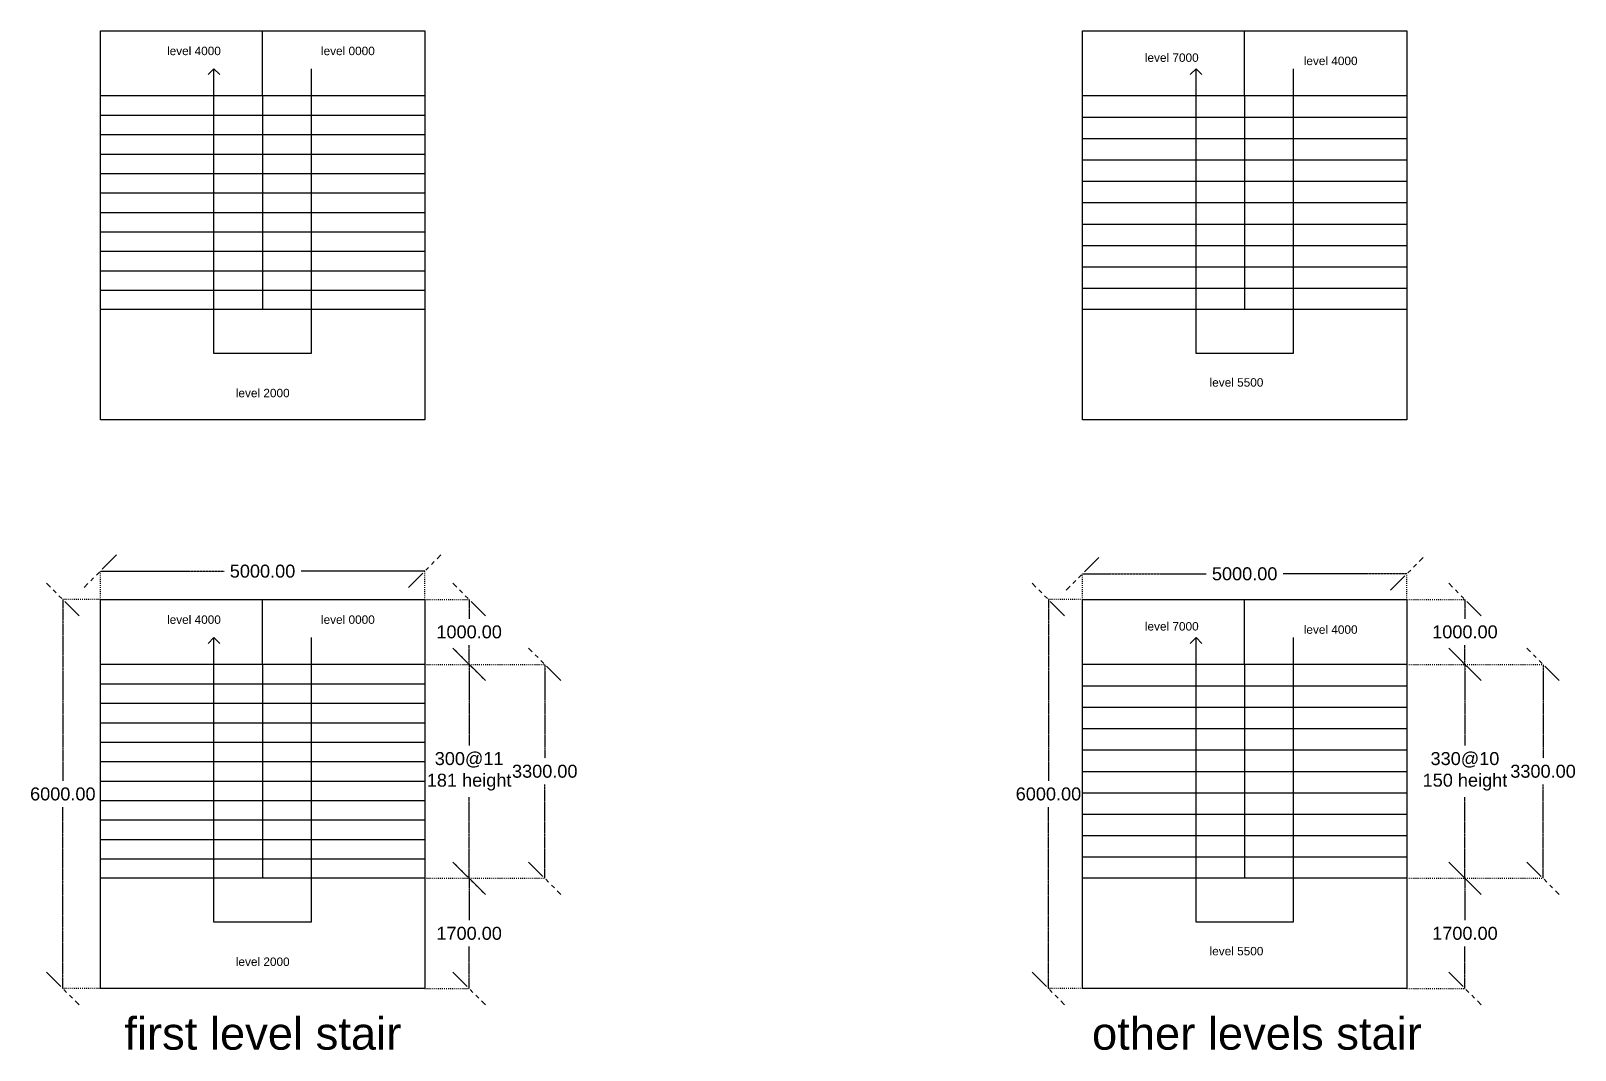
# Model space of a CAD drawing. Header units: inches. Extents: x 365522 to 1858437, y 226114 to 361132.
# Drawn here: x 1509092 to 1532898, y 227698 to 243421 of the extents above; entities that cross this region are included whole.
import ezdxf

# ---------------------------------------------------------------- set-up
doc = ezdxf.new("R2010")
doc.units = ezdxf.units.IN
doc.header["$MEASUREMENT"] = 0
doc.linetypes.add('ACAD_ISO03W100', pattern=[30, 12, -18])
doc.linetypes.add('PHANTOM2', pattern=[1.25, 0.625, -0.125, 0.125, -0.125, 0.125, -0.125])
for name, color, linetype in [('dimensions', 1, 'PHANTOM2'), ('door and stairs', 3, 'Continuous'), ('text', 3, 'Continuous')]:
    doc.layers.add(name, color=color, linetype=linetype)
doc.styles.get("Standard").update_dxf_attribs({"font": 'arial.ttf'})
doc.dimstyles.new('Dim_1', dxfattribs={"dimtxt": 500, "dimasz": 500, "dimexe": 0.0625, "dimexo": 0.0625, "dimgap": 100, "dimtad": 0, "dimtih": 1, "dimtoh": 1, "dimzin": 0, "dimdsep": 46, "dimtxsty": 'Standard', "dimblk": 'OBLIQUE', "dimcen": 0.09, "dimclrd": 256, "dimclre": 256, "dimclrt": 256, "dimadec": 0, "dimazin": 0, "dimtfac": 1, "dimtofl": 0, "dimtmove": 0, "dimatfit": 3, "dimfxl": 1, "dimtfillclr": 256, "dimtolj": 1, "dimtzin": 0, "dimlwe": -1, "dimarcsym": 0})

msp = doc.modelspace()

# ---------------------------------------------------------------- texts
at = {"layer": 'door and stairs'}
for s, p in [('level 4000', (1511191.09, 243046.45)), ('level 0000', (1513564.095, 243046.45)), ('level 7000', (1526265.342, 242943.024)), ('level 4000', (1528715.154, 242892.81)), ('level 5500', (1527263.159, 237932.77)), ('level 2000', (1512251.37, 237769.333)), ('level 4000', (1511191.09, 234273.998)), ('level 0000', (1513564.095, 234273.998)), ('level 7000', (1526265.342, 234170.571)), ('level 4000', (1528715.154, 234120.357)), ('level 5500', (1527263.159, 229160.317)), ('level 2000', (1512251.37, 228996.88))]:
    msp.add_text(s, height=130.2439, dxfattribs=at).set_placement(p)
at = {"layer": 'text'}
for s, p in [('first level stair', (1510532.826, 227705.366)), ('other levels stair', (1525450.582, 227705.366))]:
    msp.add_text(s, height=500, dxfattribs=at).set_placement(p)

# ---------------------------------------------------------------- blocks, each defined once
blk = doc.blocks.new('_Oblique')
at = {"color": 0, "linetype": 'ByBlock', "lineweight": -2}
blk.add_line((-0.5, -0.5), (0.5, 0.5), dxfattribs=at)
blk = doc.blocks.new('*D241')
at = {"layer": 'Defpoints', "color": 0, "transparency": 16777216}
for p in [(1515163, 233649), (1515163, 230349), (1517014, 230349)]:
    blk.add_point(p, dxfattribs=at)
at = {"layer": 'dimensions', "linetype": 'ACAD_ISO03W100', "transparency": 16777216}
for p, q in [((1515163, 233649), (1517014, 233649)), ((1515163, 230349), (1517014, 230349))]:
    blk.add_line(p, q, dxfattribs=at)
at = {"layer": 'dimensions', "lineweight": -2, "transparency": 16777216}
for p, q in [((1517014, 233649), (1517014, 232201)), ((1517014, 230349), (1517014, 231796))]:
    blk.add_line(p, q, dxfattribs=at)
at = {"layer": 'dimensions', "lineweight": -2, "transparency": 16777216, "xscale": 500, "yscale": 500, "zscale": 500}
for p, rotation in [((1517014, 233649), 90), ((1517014, 230349), 270)]:
    blk.add_blockref('_Oblique', p, dxfattribs=dict(at, rotation=rotation))
at = {"layer": 'dimensions', "transparency": 16777216, "insert": (1517014, 231999), "char_height": 200, "attachment_point": 5}
blk.add_mtext('\\A1;3300.00', dxfattribs=at)
blk = doc.blocks.new('*D242')
at = {"layer": 'Defpoints', "color": 0, "transparency": 16777216}
for p in [(1515163, 233649), (1515163, 230349), (1515848, 230349)]:
    blk.add_point(p, dxfattribs=at)
at = {"layer": 'dimensions', "linetype": 'ACAD_ISO03W100', "transparency": 16777216}
for p, q in [((1515163, 233649), (1515848, 233649)), ((1515163, 230349), (1515848, 230349))]:
    blk.add_line(p, q, dxfattribs=at)
at = {"layer": 'dimensions', "lineweight": -2, "transparency": 16777216}
for p, q in [((1515848, 233649), (1515848, 232397)), ((1515848, 230349), (1515848, 231600))]:
    blk.add_line(p, q, dxfattribs=at)
at = {"layer": 'dimensions', "lineweight": -2, "transparency": 16777216, "xscale": 500, "yscale": 500, "zscale": 500}
for p, rotation in [((1515848, 233649), 90), ((1515848, 230349), 270)]:
    blk.add_blockref('_Oblique', p, dxfattribs=dict(at, rotation=rotation))
at = {"layer": 'dimensions', "transparency": 16777216, "insert": (1515848, 231999), "char_height": 200, "attachment_point": 5}
blk.add_mtext('\\A1;300@11^J181 height', dxfattribs=at)
blk = doc.blocks.new('*D243')
at = {"layer": 'Defpoints', "color": 0, "transparency": 16777216}
for p in [(1530304, 233649), (1530304, 230349), (1532404, 230349)]:
    blk.add_point(p, dxfattribs=at)
at = {"layer": 'dimensions', "linetype": 'ACAD_ISO03W100', "transparency": 16777216}
for p, q in [((1530304, 233649), (1532404, 233649)), ((1530304, 230349), (1532404, 230349))]:
    blk.add_line(p, q, dxfattribs=at)
at = {"layer": 'dimensions', "lineweight": -2, "transparency": 16777216}
for p, q in [((1532404, 233649), (1532404, 232201)), ((1532404, 230349), (1532404, 231796))]:
    blk.add_line(p, q, dxfattribs=at)
at = {"layer": 'dimensions', "lineweight": -2, "transparency": 16777216, "xscale": 500, "yscale": 500, "zscale": 500}
for p, rotation in [((1532404, 233649), 90), ((1532404, 230349), 270)]:
    blk.add_blockref('_Oblique', p, dxfattribs=dict(at, rotation=rotation))
at = {"layer": 'dimensions', "transparency": 16777216, "insert": (1532404, 231999), "char_height": 200, "attachment_point": 5}
blk.add_mtext('\\A1;3300.00', dxfattribs=at)
blk = doc.blocks.new('*D244')
at = {"layer": 'Defpoints', "color": 0, "transparency": 16777216}
for p in [(1530304, 233649), (1530304, 230349), (1531200, 230349)]:
    blk.add_point(p, dxfattribs=at)
at = {"layer": 'dimensions', "linetype": 'ACAD_ISO03W100', "transparency": 16777216}
for p, q in [((1530304, 233649), (1531200, 233649)), ((1530304, 230349), (1531200, 230349))]:
    blk.add_line(p, q, dxfattribs=at)
at = {"layer": 'dimensions', "lineweight": -2, "transparency": 16777216}
for p, q in [((1531200, 233649), (1531200, 232397)), ((1531200, 230349), (1531200, 231600))]:
    blk.add_line(p, q, dxfattribs=at)
at = {"layer": 'dimensions', "lineweight": -2, "transparency": 16777216, "xscale": 500, "yscale": 500, "zscale": 500}
for p, rotation in [((1531200, 233649), 90), ((1531200, 230349), 270)]:
    blk.add_blockref('_Oblique', p, dxfattribs=dict(at, rotation=rotation))
at = {"layer": 'dimensions', "transparency": 16777216, "insert": (1531200, 231999), "char_height": 200, "attachment_point": 5}
blk.add_mtext('\\A1;330@10^J150 height', dxfattribs=at)
blk = doc.blocks.new('*D245')
at = {"layer": 'Defpoints', "color": 0, "transparency": 16777216}
for p in [(1515163, 230349), (1515163, 228649), (1515848, 228649)]:
    blk.add_point(p, dxfattribs=at)
at = {"layer": 'dimensions', "linetype": 'ACAD_ISO03W100', "transparency": 16777216}
for p, q in [((1515163, 230349), (1515848, 230349)), ((1515163, 228649), (1515848, 228649))]:
    blk.add_line(p, q, dxfattribs=at)
at = {"layer": 'dimensions', "lineweight": -2, "transparency": 16777216}
for p, q in [((1515848, 230349), (1515848, 229701)), ((1515848, 228649), (1515848, 229296))]:
    blk.add_line(p, q, dxfattribs=at)
at = {"layer": 'dimensions', "lineweight": -2, "transparency": 16777216, "xscale": 500, "yscale": 500, "zscale": 500}
for p, rotation in [((1515848, 230349), 90), ((1515848, 228649), 270)]:
    blk.add_blockref('_Oblique', p, dxfattribs=dict(at, rotation=rotation))
at = {"layer": 'dimensions', "transparency": 16777216, "insert": (1515848, 229499), "char_height": 200, "attachment_point": 5}
blk.add_mtext('\\A1;1700.00', dxfattribs=at)
blk = doc.blocks.new('*D246')
at = {"layer": 'Defpoints', "color": 0, "transparency": 16777216}
for p in [(1515163, 234649), (1515163, 233649), (1515848, 233649)]:
    blk.add_point(p, dxfattribs=at)
at = {"layer": 'dimensions', "linetype": 'ACAD_ISO03W100', "transparency": 16777216}
for p, q in [((1515163, 234649), (1515848, 234649)), ((1515163, 233649), (1515848, 233649))]:
    blk.add_line(p, q, dxfattribs=at)
at = {"layer": 'dimensions', "lineweight": -2, "transparency": 16777216}
for p, q in [((1515848, 234649), (1515848, 234351)), ((1515848, 233649), (1515848, 233946))]:
    blk.add_line(p, q, dxfattribs=at)
at = {"layer": 'dimensions', "lineweight": -2, "transparency": 16777216, "xscale": 500, "yscale": 500, "zscale": 500}
for p, rotation in [((1515848, 234649), 90), ((1515848, 233649), 270)]:
    blk.add_blockref('_Oblique', p, dxfattribs=dict(at, rotation=rotation))
at = {"layer": 'dimensions', "transparency": 16777216, "insert": (1515848, 234149), "char_height": 200, "attachment_point": 5}
blk.add_mtext('\\A1;1000.00', dxfattribs=at)
blk = doc.blocks.new('*D247')
at = {"layer": 'Defpoints', "color": 0, "transparency": 16777216}
for p in [(1530304, 234649), (1530304, 233649), (1531200, 233649)]:
    blk.add_point(p, dxfattribs=at)
at = {"layer": 'dimensions', "linetype": 'ACAD_ISO03W100', "transparency": 16777216}
for p, q in [((1530304, 234649), (1531200, 234649)), ((1530304, 233649), (1531200, 233649))]:
    blk.add_line(p, q, dxfattribs=at)
at = {"layer": 'dimensions', "lineweight": -2, "transparency": 16777216}
for p, q in [((1531200, 234649), (1531200, 234351)), ((1531200, 233649), (1531200, 233946))]:
    blk.add_line(p, q, dxfattribs=at)
at = {"layer": 'dimensions', "lineweight": -2, "transparency": 16777216, "xscale": 500, "yscale": 500, "zscale": 500}
for p, rotation in [((1531200, 234649), 90), ((1531200, 233649), 270)]:
    blk.add_blockref('_Oblique', p, dxfattribs=dict(at, rotation=rotation))
at = {"layer": 'dimensions', "transparency": 16777216, "insert": (1531200, 234149), "char_height": 200, "attachment_point": 5}
blk.add_mtext('\\A1;1000.00', dxfattribs=at)
blk = doc.blocks.new('*D248')
at = {"layer": 'Defpoints', "color": 0, "transparency": 16777216}
for p in [(1530304, 230349), (1530304, 228649), (1531200, 228649)]:
    blk.add_point(p, dxfattribs=at)
at = {"layer": 'dimensions', "linetype": 'ACAD_ISO03W100', "transparency": 16777216}
for p, q in [((1530304, 230349), (1531200, 230349)), ((1530304, 228649), (1531200, 228649))]:
    blk.add_line(p, q, dxfattribs=at)
at = {"layer": 'dimensions', "lineweight": -2, "transparency": 16777216}
for p, q in [((1531200, 230349), (1531200, 229701)), ((1531200, 228649), (1531200, 229296))]:
    blk.add_line(p, q, dxfattribs=at)
at = {"layer": 'dimensions', "lineweight": -2, "transparency": 16777216, "xscale": 500, "yscale": 500, "zscale": 500}
for p, rotation in [((1531200, 230349), 90), ((1531200, 228649), 270)]:
    blk.add_blockref('_Oblique', p, dxfattribs=dict(at, rotation=rotation))
at = {"layer": 'dimensions', "transparency": 16777216, "insert": (1531200, 229499), "char_height": 200, "attachment_point": 5}
blk.add_mtext('\\A1;1700.00', dxfattribs=at)
blk = doc.blocks.new('*D249')
at = {"layer": 'Defpoints', "color": 0, "transparency": 16777216}
for p in [(1515163, 235086), (1510163, 234649), (1515163, 234649)]:
    blk.add_point(p, dxfattribs=at)
at = {"layer": 'dimensions', "linetype": 'ACAD_ISO03W100', "transparency": 16777216}
for p, q in [((1510163, 234649), (1510163, 235086)), ((1515163, 234649), (1515163, 235086))]:
    blk.add_line(p, q, dxfattribs=at)
at = {"layer": 'dimensions', "lineweight": -2, "transparency": 16777216}
for p, q in [((1510163, 235086), (1512071, 235086)), ((1515163, 235086), (1513256, 235086))]:
    blk.add_line(p, q, dxfattribs=at)
at = {"layer": 'dimensions', "lineweight": -2, "transparency": 16777216, "xscale": 500, "yscale": 500, "zscale": 500, "rotation": 180}
blk.add_blockref('_Oblique', (1510163, 235086), dxfattribs=at)
at = {"layer": 'dimensions', "lineweight": -2, "transparency": 16777216, "xscale": 500, "yscale": 500, "zscale": 500}
blk.add_blockref('_Oblique', (1515163, 235086), dxfattribs=at)
at = {"layer": 'dimensions', "transparency": 16777216, "insert": (1512663, 235086), "char_height": 200, "attachment_point": 5}
blk.add_mtext('\\A1;5000.00', dxfattribs=at)
blk = doc.blocks.new('*D250')
at = {"layer": 'Defpoints', "color": 0, "transparency": 16777216}
for p in [(1510163, 234649), (1509584, 228649), (1510163, 228649)]:
    blk.add_point(p, dxfattribs=at)
at = {"layer": 'dimensions', "linetype": 'ACAD_ISO03W100', "transparency": 16777216}
for p, q in [((1510163, 234649), (1509584, 234649)), ((1510163, 228649), (1509584, 228649))]:
    blk.add_line(p, q, dxfattribs=at)
at = {"layer": 'dimensions', "lineweight": -2, "transparency": 16777216}
for p, q in [((1509584, 234649), (1509584, 231851)), ((1509584, 228649), (1509584, 231446))]:
    blk.add_line(p, q, dxfattribs=at)
at = {"layer": 'dimensions', "lineweight": -2, "transparency": 16777216, "xscale": 500, "yscale": 500, "zscale": 500}
for p, rotation in [((1509584, 234649), 90), ((1509584, 228649), 270)]:
    blk.add_blockref('_Oblique', p, dxfattribs=dict(at, rotation=rotation))
at = {"layer": 'dimensions', "transparency": 16777216, "insert": (1509584, 231649), "char_height": 200, "attachment_point": 5}
blk.add_mtext('\\A1;6000.00', dxfattribs=at)
blk = doc.blocks.new('*D251')
at = {"layer": 'Defpoints', "color": 0, "transparency": 16777216}
for p in [(1525304, 234649), (1524779, 228649), (1525304, 228649)]:
    blk.add_point(p, dxfattribs=at)
at = {"layer": 'dimensions', "linetype": 'ACAD_ISO03W100', "transparency": 16777216}
for p, q in [((1525304, 234649), (1524779, 234649)), ((1525304, 228649), (1524779, 228649))]:
    blk.add_line(p, q, dxfattribs=at)
at = {"layer": 'dimensions', "lineweight": -2, "transparency": 16777216}
for p, q in [((1524779, 234649), (1524779, 231851)), ((1524779, 228649), (1524779, 231446))]:
    blk.add_line(p, q, dxfattribs=at)
at = {"layer": 'dimensions', "lineweight": -2, "transparency": 16777216, "xscale": 500, "yscale": 500, "zscale": 500}
for p, rotation in [((1524779, 234649), 90), ((1524779, 228649), 270)]:
    blk.add_blockref('_Oblique', p, dxfattribs=dict(at, rotation=rotation))
at = {"layer": 'dimensions', "transparency": 16777216, "insert": (1524779, 231649), "char_height": 200, "attachment_point": 5}
blk.add_mtext('\\A1;6000.00', dxfattribs=at)
blk = doc.blocks.new('*D252')
at = {"layer": 'Defpoints', "color": 0, "transparency": 16777216}
for p in [(1530304, 235045), (1525304, 234649), (1530304, 234649)]:
    blk.add_point(p, dxfattribs=at)
at = {"layer": 'dimensions', "linetype": 'ACAD_ISO03W100', "transparency": 16777216}
for p, q in [((1525304, 234649), (1525304, 235045)), ((1530304, 234649), (1530304, 235045))]:
    blk.add_line(p, q, dxfattribs=at)
at = {"layer": 'dimensions', "lineweight": -2, "transparency": 16777216}
for p, q in [((1525304, 235045), (1527211, 235045)), ((1530304, 235045), (1528396, 235045))]:
    blk.add_line(p, q, dxfattribs=at)
at = {"layer": 'dimensions', "lineweight": -2, "transparency": 16777216, "xscale": 500, "yscale": 500, "zscale": 500, "rotation": 180}
blk.add_blockref('_Oblique', (1525304, 235045), dxfattribs=at)
at = {"layer": 'dimensions', "lineweight": -2, "transparency": 16777216, "xscale": 500, "yscale": 500, "zscale": 500}
blk.add_blockref('_Oblique', (1530304, 235045), dxfattribs=at)
at = {"layer": 'dimensions', "transparency": 16777216, "insert": (1527804, 235045), "char_height": 200, "attachment_point": 5}
blk.add_mtext('\\A1;5000.00', dxfattribs=at)

# ---------------------------------------------------------------- dimensions: what is measured, and where the dimension line sits
at = {"layer": 'dimensions'}
for base, p1, p2, picture, middle in [((1515163.262, 235085.622), (1510163.262, 234648.512), (1515163.262, 234648.512), '*D249', (1512663.262, 235085.622)), ((1530303.919, 235044.721), (1525303.919, 234648.512), (1530303.919, 234648.512), '*D252', (1527803.919, 235044.721))]:
    dim = msp.add_linear_dim(base=base, p1=p1, p2=p2, dimstyle='Dim_1', override={"dimtxt": 200}, dxfattribs=at)
    dim.commit()
    dim.dimension.update_dxf_attribs({"geometry": picture, "text_midpoint": middle})
for base, p1, p2, picture, middle in [((1509584.099, 228648.512), (1510163.262, 234648.512), (1510163.262, 228648.512), '*D250', (1509584.099, 231648.512)), ((1515848.127, 233648.512), (1515163.262, 234648.512), (1515163.262, 233648.512), '*D246', (1515848.127, 234148.512)), ((1524779.055, 228648.512), (1525303.919, 234648.512), (1525303.919, 228648.512), '*D251', (1524779.055, 231648.512)), ((1531200.088, 233648.512), (1530303.919, 234648.512), (1530303.919, 233648.512), '*D247', (1531200.088, 234148.512)), ((1517013.948, 230348.512), (1515163.262, 233648.512), (1515163.262, 230348.512), '*D241', (1517013.948, 231998.512)), ((1515848.127, 228648.512), (1515163.262, 230348.512), (1515163.262, 228648.512), '*D245', (1515848.127, 229498.512)), ((1531200.119, 228648.512), (1530303.919, 230348.512), (1530303.919, 228648.512), '*D248', (1531200.119, 229498.512))]:
    dim = msp.add_linear_dim(base=base, p1=p1, p2=p2, angle=90, dimstyle='Dim_1', override={"dimtxt": 200}, dxfattribs=at)
    dim.commit()
    dim.dimension.update_dxf_attribs({"geometry": picture, "text_midpoint": middle})
for base, p1, p2, text, picture, middle in [((1515848.127, 230348.512), (1515163.262, 233648.512), (1515163.262, 230348.512), '300@11^J181 height', '*D242', (1515848.127, 231998.512)), ((1531200.088, 230348.512), (1530303.919, 233648.512), (1530303.919, 230348.512), '330@10^J150 height', '*D244', (1531200.088, 231998.512))]:
    dim = msp.add_linear_dim(base=base, p1=p1, p2=p2, angle=90, text=text, dimstyle='Dim_1', override={"dimtxt": 200}, dxfattribs=at)
    dim.commit()
    dim.dimension.update_dxf_attribs({"geometry": picture, "text_midpoint": middle})
dim = msp.add_linear_dim(base=(1532404.343, 230348.512), p1=(1530303.919, 233648.512), p2=(1530303.919, 230348.512), angle=90, dimstyle='Dim_1', override={"dimtxt": 200}, dxfattribs=at)
dim.commit()
dim.dimension.update_dxf_attribs({"geometry": '*D243', "text_midpoint": (1532404.343, 231998.512), "dimtype": 160})

# ---------------------------------------------------------------- linework, layer by layer
at = {"layer": 'door and stairs'}
for p, q in [((1510163.262, 243420.965), (1515163.262, 243420.965)), ((1510163.262, 242420.965), (1510163.262, 243420.965)), ((1512663.262, 242420.965), (1512663.262, 243420.965)), ((1515163.262, 243420.965), (1515163.262, 242420.965)), ((1525303.919, 243420.965), (1530303.919, 243420.965)), ((1525303.919, 242420.965), (1525303.919, 243420.965)), ((1527803.919, 242420.965), (1527803.919, 243420.965)), ((1530303.919, 243420.965), (1530303.919, 242420.965)), ((1511913.262, 242834.812), (1511824.293, 242745.674)), ((1511913.262, 238446.074), (1511913.262, 242834.812)), ((1511913.262, 242834.812), (1512002.23, 242745.674)), ((1513413.262, 242834.812), (1513413.262, 238446.074)), ((1527053.919, 242834.812), (1526964.951, 242745.674)), ((1527053.919, 238446.074), (1527053.919, 242834.812)), ((1527053.919, 242834.812), (1527142.887, 242745.674)), ((1528553.919, 242834.812), (1528553.919, 238446.074)), ((1515163.262, 242420.965), (1510163.262, 242420.965)), ((1510163.262, 239120.965), (1510163.262, 242420.965)), ((1512663.262, 242420.965), (1512663.262, 239120.965)), ((1515163.262, 242420.965), (1515163.262, 239120.965)), ((1530303.919, 242420.965), (1525303.919, 242420.965)), ((1525303.919, 239120.965), (1525303.919, 242420.965)), ((1527803.919, 242420.965), (1527803.919, 239120.965)), ((1530303.919, 242420.965), (1530303.919, 239120.965)), ((1510163.262, 242120.965), (1515163.262, 242120.965)), ((1525303.919, 242090.965), (1530303.919, 242090.965)), ((1510163.262, 241820.965), (1515163.262, 241820.965)), ((1525303.919, 241760.965), (1530303.919, 241760.965)), ((1510163.262, 241520.965), (1515163.262, 241520.965)), ((1525303.919, 241430.965), (1530303.919, 241430.965)), ((1510163.262, 241220.965), (1515163.262, 241220.965)), ((1525303.919, 241100.965), (1530303.919, 241100.965)), ((1510163.262, 240920.965), (1515163.262, 240920.965)), ((1525303.919, 240770.965), (1530303.919, 240770.965)), ((1510163.262, 240620.965), (1515163.262, 240620.965)), ((1510163.262, 240320.965), (1515163.262, 240320.965)), ((1525303.919, 240440.965), (1530303.919, 240440.965)), ((1510163.262, 240020.965), (1515163.262, 240020.965)), ((1525303.919, 240110.965), (1530303.919, 240110.965)), ((1525303.919, 239780.965), (1530303.919, 239780.965)), ((1510163.262, 239720.965), (1515163.262, 239720.965)), ((1510163.262, 239420.965), (1515163.262, 239420.965)), ((1525303.919, 239450.965), (1530303.919, 239450.965)), ((1515163.262, 239120.965), (1510163.262, 239120.965)), ((1510163.262, 237420.965), (1510163.262, 239120.965)), ((1515163.262, 239120.965), (1515163.262, 237420.965)), ((1530303.919, 239120.965), (1525303.919, 239120.965)), ((1525303.919, 237420.965), (1525303.919, 239120.965)), ((1530303.919, 239120.965), (1530303.919, 237420.965)), ((1513413.262, 238446.074), (1511913.262, 238446.074)), ((1528553.919, 238446.074), (1527053.919, 238446.074)), ((1515163.262, 237420.965), (1510163.262, 237420.965)), ((1530303.919, 237420.965), (1525303.919, 237420.965)), ((1510163.262, 234648.512), (1515163.262, 234648.512)), ((1510163.262, 233648.512), (1510163.262, 234648.512)), ((1512663.262, 233648.512), (1512663.262, 234648.512)), ((1515163.262, 234648.512), (1515163.262, 233648.512)), ((1525303.919, 234648.512), (1530303.919, 234648.512)), ((1525303.919, 233648.512), (1525303.919, 234648.512)), ((1527803.919, 233648.512), (1527803.919, 234648.512)), ((1530303.919, 234648.512), (1530303.919, 233648.512)), ((1511913.262, 234062.359), (1511824.293, 233973.221)), ((1511913.262, 229673.621), (1511913.262, 234062.359)), ((1511913.262, 234062.359), (1512002.23, 233973.221)), ((1513413.262, 234062.359), (1513413.262, 229673.621)), ((1527053.919, 234062.359), (1526964.951, 233973.221)), ((1527053.919, 229673.621), (1527053.919, 234062.359)), ((1527053.919, 234062.359), (1527142.887, 233973.221)), ((1528553.919, 234062.359), (1528553.919, 229673.621)), ((1515163.262, 233648.512), (1510163.262, 233648.512)), ((1510163.262, 230348.512), (1510163.262, 233648.512)), ((1512663.262, 233648.512), (1512663.262, 230348.512)), ((1515163.262, 233648.512), (1515163.262, 230348.512)), ((1530303.919, 233648.512), (1525303.919, 233648.512)), ((1525303.919, 230348.512), (1525303.919, 233648.512)), ((1527803.919, 233648.512), (1527803.919, 230348.512)), ((1530303.919, 233648.512), (1530303.919, 230348.512)), ((1510163.262, 233348.512), (1515163.262, 233348.512)), ((1525303.919, 233318.512), (1530303.919, 233318.512)), ((1510163.262, 233048.512), (1515163.262, 233048.512)), ((1525303.919, 232988.512), (1530303.919, 232988.512)), ((1510163.262, 232748.512), (1515163.262, 232748.512)), ((1525303.919, 232658.512), (1530303.919, 232658.512)), ((1510163.262, 232448.512), (1515163.262, 232448.512)), ((1510163.262, 232148.512), (1515163.262, 232148.512)), ((1525303.919, 232328.512), (1530303.919, 232328.512)), ((1525303.919, 231998.512), (1530303.919, 231998.512)), ((1510163.262, 231848.512), (1515163.262, 231848.512)), ((1525303.919, 231668.512), (1530303.919, 231668.512)), ((1510163.262, 231548.512), (1515163.262, 231548.512)), ((1510163.262, 231248.512), (1515163.262, 231248.512)), ((1525303.919, 231338.512), (1530303.919, 231338.512)), ((1510163.262, 230948.512), (1515163.262, 230948.512)), ((1525303.919, 231008.512), (1530303.919, 231008.512)), ((1510163.262, 230648.512), (1515163.262, 230648.512)), ((1525303.919, 230678.512), (1530303.919, 230678.512)), ((1515163.262, 230348.512), (1510163.262, 230348.512)), ((1510163.262, 228648.512), (1510163.262, 230348.512)), ((1515163.262, 230348.512), (1515163.262, 228648.512)), ((1530303.919, 230348.512), (1525303.919, 230348.512)), ((1525303.919, 228648.512), (1525303.919, 230348.512)), ((1530303.919, 230348.512), (1530303.919, 228648.512)), ((1513413.262, 229673.621), (1511913.262, 229673.621)), ((1528553.919, 229673.621), (1527053.919, 229673.621)), ((1515163.262, 228648.512), (1510163.262, 228648.512)), ((1530303.919, 228648.512), (1525303.919, 228648.512))]:
    msp.add_line(p, q, dxfattribs=at)

msp.set_redraw_order([(e.dxf.handle, doc.entitydb.next_handle()) for e in msp.query("TEXT MTEXT ATTDEF DIMENSION ARC_DIMENSION")])  # texts and dimensions are drawn at this point

doc.saveas('drawing.dxf')
